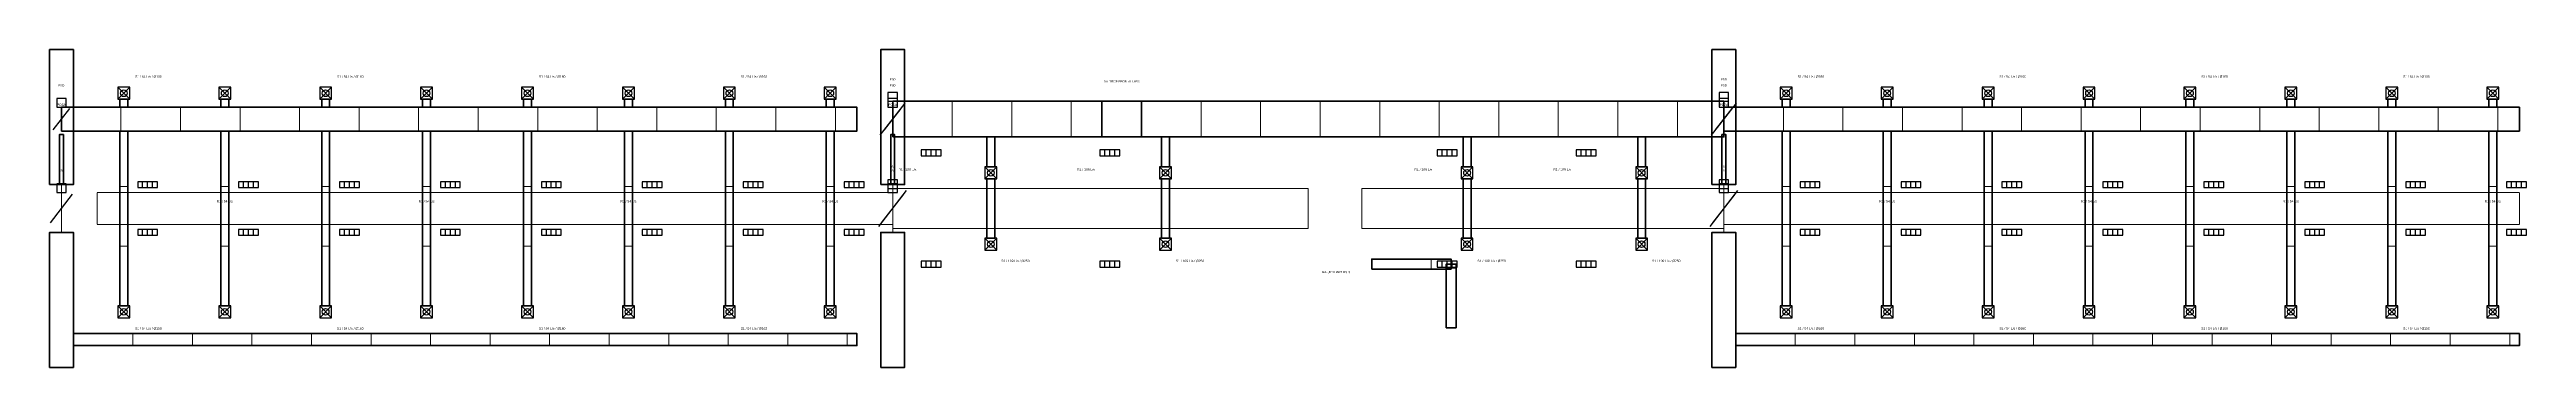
# Model space of a CAD drawing. Header units: millimetres. Extents: x 0 to 251977, y -4600 to 4600.
# Drawn here: x 104770 to 167180, y -4000 to 4000 of the extents above; entities that cross this region are included whole.
import ezdxf
from ezdxf.enums import TextEntityAlignment as Align

# ---------------------------------------------------------------- set-up
doc = ezdxf.new("R2010")
doc.units = ezdxf.units.MM
doc.linetypes.add('DASHED', pattern=[1.524, 1.27, -0.254])
for name, color, linetype, lineweight in [('A-ANNO-TEXT', 7, 'CONTINUOUS', 25), ('A-DOOR-PRES', 1, 'CONTINUOUS', 35), ('A-HIDN', 8, 'DASHED', 18), ('A-WALL-BHD', 7, 'CONTINUOUS', 50), ('M-ANNO-TEXT', 7, 'CONTINUOUS', 25), ('M-DUCT-EXHS', 6, 'CONTINUOUS', 35), ('M-DUCT-HIDN', 8, 'DASHED', 18), ('M-DUCT-JNT', 8, 'CONTINUOUS', 13), ('M-DUCT-SUPP', 5, 'CONTINUOUS', 35), ('M-HVAC-DAMP', 1, 'CONTINUOUS', 25), ('M-HVAC-DIFF', 5, 'CONTINUOUS', 25), ('M-HVAC-GRIL', 30, 'CONTINUOUS', 25)]:
    doc.layers.add(name, color=color, linetype=linetype, lineweight=lineweight)

msp = doc.modelspace()

# ---------------------------------------------------------------- linework, layer by layer
at = {"layer": 'A-DOOR-PRES'}
for p, q in [((104770, 600), (105370, 600)), ((125714, 600), (126314, 600)), ((146658, 600), (147258, 600)), ((104770, -600), (105370, -600)), ((125714, -600), (126314, -600)), ((146658, -600), (147258, -600))]:
    msp.add_line(p, q, dxfattribs=at)
for points in [[(105020, 600), (105120, 600), (105120, 1860), (105020, 1860)], [(125964, 600), (126064, 600), (126064, 1860), (125964, 1860)], [(146908, 600), (147008, 600), (147008, 1860), (146908, 1860)]]:
    msp.add_lwpolyline(points, close=True, dxfattribs=at)
at = {"layer": 'A-HIDN'}
for p, q in [((105070, -600), (105070, 600)), ((126014, -600), (126014, 600)), ((146958, -600), (146958, 600))]:
    msp.add_line(p, q, dxfattribs=at)
at = {"layer": 'A-WALL-BHD'}
for points in [[(104770, 600), (105370, 600), (105370, 4000), (104770, 4000)], [(125714, 600), (126314, 600), (126314, 4000), (125714, 4000)], [(146658, 600), (147258, 600), (147258, 4000), (146658, 4000)], [(104770, -4000), (105370, -4000), (105370, -600), (104770, -600)], [(125714, -4000), (126314, -4000), (126314, -600), (125714, -600)], [(146658, -4000), (147258, -4000), (147258, -600), (146658, -600)]]:
    msp.add_lwpolyline(points, close=True, dxfattribs=at)
at = {"layer": 'M-DUCT-EXHS'}
for points in [[(138086, -1525), (140086, -1525), (140086, -1275), (138086, -1275)], [(139961, -3000), (140211, -3000), (140211, -1400), (139961, -1400)], [(105370, -3450), (125114, -3450), (125114, -3150), (105370, -3150)], [(147258, -3450), (167002, -3450), (167002, -3150), (147258, -3150)]]:
    msp.add_lwpolyline(points, close=True, dxfattribs=at)
at = {"layer": 'M-DUCT-HIDN'}
for points in [[(105970, -400), (126014, -400), (126014, 400), (105970, 400)], [(126014, -500), (136486, -500), (136486, 500), (126014, 500)], [(137836, -500), (146958, -500), (146958, 500), (137836, 500)], [(146958, -400), (167002, -400), (167002, 400), (146958, 400)]]:
    msp.add_lwpolyline(points, close=True, dxfattribs=at)
at = {"layer": 'M-DUCT-JNT'}
for p, q in [((106570, 1950), (106570, 2550)), ((108070, 1950), (108070, 2550)), ((109570, 1950), (109570, 2550)), ((111070, 1950), (111070, 2550)), ((112570, 1950), (112570, 2550)), ((114070, 1950), (114070, 2550)), ((115570, 1950), (115570, 2550)), ((117070, 1950), (117070, 2550)), ((118570, 1950), (118570, 2550)), ((120070, 1950), (120070, 2550)), ((121570, 1950), (121570, 2550)), ((123070, 1950), (123070, 2550)), ((124570, 1950), (124570, 2550)), ((127514, 1800), (127514, 2700)), ((129014, 1800), (129014, 2700)), ((130514, 1800), (130514, 2700)), ((133786, 1800), (133786, 2700)), ((135286, 1800), (135286, 2700)), ((136786, 1800), (136786, 2700)), ((138286, 1800), (138286, 2700)), ((139786, 1800), (139786, 2700)), ((141286, 1800), (141286, 2700)), ((142786, 1800), (142786, 2700)), ((144286, 1800), (144286, 2700)), ((145786, 1800), (145786, 2700)), ((148458, 1950), (148458, 2550)), ((149958, 1950), (149958, 2550)), ((151458, 1950), (151458, 2550)), ((152958, 1950), (152958, 2550)), ((154458, 1950), (154458, 2550)), ((155958, 1950), (155958, 2550)), ((157458, 1950), (157458, 2550)), ((158958, 1950), (158958, 2550)), ((160458, 1950), (160458, 2550)), ((161958, 1950), (161958, 2550)), ((163458, 1950), (163458, 2550)), ((164958, 1950), (164958, 2550)), ((166458, 1950), (166458, 2550)), ((128386, 750), (128586, 750)), ((132786, 750), (132986, 750)), ((140386, 750), (140586, 750)), ((144786, 750), (144986, 750)), ((106541, 550), (106741, 550)), ((109084, 550), (109284, 550)), ((111627, 550), (111827, 550)), ((114170, 550), (114370, 550)), ((116713, 550), (116913, 550)), ((119256, 550), (119456, 550)), ((121799, 550), (121999, 550)), ((124342, 550), (124542, 550)), ((148429, 550), (148629, 550)), ((150972, 550), (151172, 550)), ((153515, 550), (153715, 550)), ((156058, 550), (156258, 550)), ((158601, 550), (158801, 550)), ((161144, 550), (161344, 550)), ((163687, 550), (163887, 550)), ((166230, 550), (166430, 550)), ((106541, -950), (106741, -950)), ((109084, -950), (109284, -950)), ((111627, -950), (111827, -950)), ((114170, -950), (114370, -950)), ((116713, -950), (116913, -950)), ((119256, -950), (119456, -950)), ((121799, -950), (121999, -950)), ((124342, -950), (124542, -950)), ((148429, -950), (148629, -950)), ((150972, -950), (151172, -950)), ((153515, -950), (153715, -950)), ((156058, -950), (156258, -950)), ((158601, -950), (158801, -950)), ((161144, -950), (161344, -950)), ((163687, -950), (163887, -950)), ((166230, -950), (166430, -950)), ((139586, -1525), (139586, -1275)), ((139961, -1500), (140211, -1500)), ((106870, -3450), (106870, -3150)), ((108370, -3450), (108370, -3150)), ((109870, -3450), (109870, -3150)), ((111370, -3450), (111370, -3150)), ((112870, -3450), (112870, -3150)), ((114370, -3450), (114370, -3150)), ((115870, -3450), (115870, -3150)), ((117370, -3450), (117370, -3150)), ((118870, -3450), (118870, -3150)), ((120370, -3450), (120370, -3150)), ((121870, -3450), (121870, -3150)), ((123370, -3450), (123370, -3150)), ((124870, -3450), (124870, -3150)), ((148758, -3450), (148758, -3150)), ((150258, -3450), (150258, -3150)), ((151758, -3450), (151758, -3150)), ((153258, -3450), (153258, -3150)), ((154758, -3450), (154758, -3150)), ((156258, -3450), (156258, -3150)), ((157758, -3450), (157758, -3150)), ((159258, -3450), (159258, -3150)), ((160758, -3450), (160758, -3150)), ((162258, -3450), (162258, -3150)), ((163758, -3450), (163758, -3150)), ((165258, -3450), (165258, -3150)), ((166758, -3450), (166758, -3150))]:
    msp.add_line(p, q, dxfattribs=at)
at = {"layer": 'M-DUCT-SUPP'}
for points in [[(105070, 1950), (125114, 1950), (125114, 2550), (105070, 2550)], [(106541, 2550), (106741, 2550), (106741, 2750), (106541, 2750)], [(109084, 2550), (109284, 2550), (109284, 2750), (109084, 2750)], [(111627, 2550), (111827, 2550), (111827, 2750), (111627, 2750)], [(114170, 2550), (114370, 2550), (114370, 2750), (114170, 2750)], [(116713, 2550), (116913, 2550), (116913, 2750), (116713, 2750)], [(119256, 2550), (119456, 2550), (119456, 2750), (119256, 2750)], [(121799, 2550), (121999, 2550), (121999, 2750), (121799, 2750)], [(124342, 2550), (124542, 2550), (124542, 2750), (124342, 2750)], [(126014, 1800), (131286, 1800), (131286, 2700), (126014, 2700)], [(131286, 1800), (132286, 1800), (132286, 2700), (131286, 2700)], [(132286, 1800), (146958, 1800), (146958, 2700), (132286, 2700)], [(146958, 1950), (167002, 1950), (167002, 2550), (146958, 2550)], [(148429, 2550), (148629, 2550), (148629, 2750), (148429, 2750)], [(150972, 2550), (151172, 2550), (151172, 2750), (150972, 2750)], [(153515, 2550), (153715, 2550), (153715, 2750), (153515, 2750)], [(156058, 2550), (156258, 2550), (156258, 2750), (156058, 2750)], [(158601, 2550), (158801, 2550), (158801, 2750), (158601, 2750)], [(161144, 2550), (161344, 2550), (161344, 2750), (161144, 2750)], [(163687, 2550), (163887, 2550), (163887, 2750), (163687, 2750)], [(166230, 2550), (166430, 2550), (166430, 2750), (166230, 2750)], [(106541, -2450), (106741, -2450), (106741, 1950), (106541, 1950)], [(109084, -2450), (109284, -2450), (109284, 1950), (109084, 1950)], [(111627, -2450), (111827, -2450), (111827, 1950), (111627, 1950)], [(114170, -2450), (114370, -2450), (114370, 1950), (114170, 1950)], [(116713, -2450), (116913, -2450), (116913, 1950), (116713, 1950)], [(119256, -2450), (119456, -2450), (119456, 1950), (119256, 1950)], [(121799, -2450), (121999, -2450), (121999, 1950), (121799, 1950)], [(124342, -2450), (124542, -2450), (124542, 1950), (124342, 1950)], [(148429, -2450), (148629, -2450), (148629, 1950), (148429, 1950)], [(150972, -2450), (151172, -2450), (151172, 1950), (150972, 1950)], [(153515, -2450), (153715, -2450), (153715, 1950), (153515, 1950)], [(156058, -2450), (156258, -2450), (156258, 1950), (156058, 1950)], [(158601, -2450), (158801, -2450), (158801, 1950), (158601, 1950)], [(161144, -2450), (161344, -2450), (161344, 1950), (161144, 1950)], [(163687, -2450), (163887, -2450), (163887, 1950), (163687, 1950)], [(166230, -2450), (166430, -2450), (166430, 1950), (166230, 1950)], [(128386, 1050), (128586, 1050), (128586, 1800), (128386, 1800)], [(132786, 1050), (132986, 1050), (132986, 1800), (132786, 1800)], [(140386, 1050), (140586, 1050), (140586, 1800), (140386, 1800)], [(144786, 1050), (144986, 1050), (144986, 1800), (144786, 1800)], [(128386, -750), (128586, -750), (128586, 750), (128386, 750)], [(132786, -750), (132986, -750), (132986, 750), (132786, 750)], [(140386, -750), (140586, -750), (140586, 750), (140386, 750)], [(144786, -750), (144986, -750), (144986, 750), (144786, 750)]]:
    msp.add_lwpolyline(points, close=True, dxfattribs=at)
at = {"layer": 'M-HVAC-DAMP'}
for p, q in [((104860, 1980), (105280, 2520)), ((104860, 1980), (105280, 2520)), ((125699, 1845), (126329, 2655)), ((125804, 1980), (126224, 2520)), ((146643, 1845), (147273, 2655)), ((146748, 1980), (147168, 2520)), ((104790, -360), (105350, 360)), ((104790, -360), (105350, 360)), ((125664, -450), (126364, 450)), ((125734, -360), (126294, 360)), ((146608, -450), (147308, 450)), ((146678, -360), (147238, 360))]:
    msp.add_line(p, q, dxfattribs=at)
for points in [[(104950, 2550), (105190, 2550), (105190, 2770), (104950, 2770)], [(104950, 2550), (105190, 2550), (105190, 2770), (104950, 2770)], [(125894, 2700), (126134, 2700), (126134, 2920), (125894, 2920)], [(125894, 2550), (126134, 2550), (126134, 2770), (125894, 2770)], [(146838, 2700), (147078, 2700), (147078, 2920), (146838, 2920)], [(146838, 2550), (147078, 2550), (147078, 2770), (146838, 2770)], [(125894, 500), (126134, 500), (126134, 720), (125894, 720)], [(146838, 500), (147078, 500), (147078, 720), (146838, 720)], [(104950, 400), (105190, 400), (105190, 620), (104950, 620)], [(104950, 400), (105190, 400), (105190, 620), (104950, 620)], [(125894, 400), (126134, 400), (126134, 620), (125894, 620)], [(146838, 400), (147078, 400), (147078, 620), (146838, 620)]]:
    msp.add_lwpolyline(points, close=True, dxfattribs=at)
at = {"layer": 'M-HVAC-DIFF'}
for p, q in [((106491, 2750), (106791, 3050)), ((106491, 3050), (106791, 2750)), ((109034, 2750), (109334, 3050)), ((109034, 3050), (109334, 2750)), ((111577, 2750), (111877, 3050)), ((111577, 3050), (111877, 2750)), ((114120, 2750), (114420, 3050)), ((114120, 3050), (114420, 2750)), ((116663, 2750), (116963, 3050)), ((116663, 3050), (116963, 2750)), ((119206, 2750), (119506, 3050)), ((119206, 3050), (119506, 2750)), ((121749, 2750), (122049, 3050)), ((121749, 3050), (122049, 2750)), ((124292, 2750), (124592, 3050)), ((124292, 3050), (124592, 2750)), ((148379, 2750), (148679, 3050)), ((148379, 3050), (148679, 2750)), ((150922, 2750), (151222, 3050)), ((150922, 3050), (151222, 2750)), ((153465, 2750), (153765, 3050)), ((153465, 3050), (153765, 2750)), ((156008, 2750), (156308, 3050)), ((156008, 3050), (156308, 2750)), ((158551, 2750), (158851, 3050)), ((158551, 3050), (158851, 2750)), ((161094, 2750), (161394, 3050)), ((161094, 3050), (161394, 2750)), ((163637, 2750), (163937, 3050)), ((163637, 3050), (163937, 2750)), ((166180, 2750), (166480, 3050)), ((166180, 3050), (166480, 2750)), ((128336, 750), (128636, 1050)), ((128336, 1050), (128636, 750)), ((132736, 750), (133036, 1050)), ((132736, 1050), (133036, 750)), ((140336, 750), (140636, 1050)), ((140336, 1050), (140636, 750)), ((144736, 750), (145036, 1050)), ((144736, 1050), (145036, 750)), ((128336, -1050), (128636, -750)), ((128336, -750), (128636, -1050)), ((132736, -1050), (133036, -750)), ((132736, -750), (133036, -1050)), ((140336, -1050), (140636, -750)), ((140336, -750), (140636, -1050)), ((144736, -1050), (145036, -750)), ((144736, -750), (145036, -1050)), ((106491, -2750), (106791, -2450)), ((106491, -2450), (106791, -2750)), ((109034, -2750), (109334, -2450)), ((109034, -2450), (109334, -2750)), ((111577, -2750), (111877, -2450)), ((111577, -2450), (111877, -2750)), ((114120, -2750), (114420, -2450)), ((114120, -2450), (114420, -2750)), ((116663, -2750), (116963, -2450)), ((116663, -2450), (116963, -2750)), ((119206, -2750), (119506, -2450)), ((119206, -2450), (119506, -2750)), ((121749, -2750), (122049, -2450)), ((121749, -2450), (122049, -2750)), ((124292, -2750), (124592, -2450)), ((124292, -2450), (124592, -2750)), ((148379, -2750), (148679, -2450)), ((148379, -2450), (148679, -2750)), ((150922, -2750), (151222, -2450)), ((150922, -2450), (151222, -2750)), ((153465, -2750), (153765, -2450)), ((153465, -2450), (153765, -2750)), ((156008, -2750), (156308, -2450)), ((156008, -2450), (156308, -2750)), ((158551, -2750), (158851, -2450)), ((158551, -2450), (158851, -2750)), ((161094, -2750), (161394, -2450)), ((161094, -2450), (161394, -2750)), ((163637, -2750), (163937, -2450)), ((163637, -2450), (163937, -2750)), ((166180, -2750), (166480, -2450)), ((166180, -2450), (166480, -2750))]:
    msp.add_line(p, q, dxfattribs=at)
for points in [[(106491, 2750), (106791, 2750), (106791, 3050), (106491, 3050)], [(109034, 2750), (109334, 2750), (109334, 3050), (109034, 3050)], [(111577, 2750), (111877, 2750), (111877, 3050), (111577, 3050)], [(114120, 2750), (114420, 2750), (114420, 3050), (114120, 3050)], [(116663, 2750), (116963, 2750), (116963, 3050), (116663, 3050)], [(119206, 2750), (119506, 2750), (119506, 3050), (119206, 3050)], [(121749, 2750), (122049, 2750), (122049, 3050), (121749, 3050)], [(124292, 2750), (124592, 2750), (124592, 3050), (124292, 3050)], [(148379, 2750), (148679, 2750), (148679, 3050), (148379, 3050)], [(150922, 2750), (151222, 2750), (151222, 3050), (150922, 3050)], [(153465, 2750), (153765, 2750), (153765, 3050), (153465, 3050)], [(156008, 2750), (156308, 2750), (156308, 3050), (156008, 3050)], [(158551, 2750), (158851, 2750), (158851, 3050), (158551, 3050)], [(161094, 2750), (161394, 2750), (161394, 3050), (161094, 3050)], [(163637, 2750), (163937, 2750), (163937, 3050), (163637, 3050)], [(166180, 2750), (166480, 2750), (166480, 3050), (166180, 3050)], [(128336, 750), (128636, 750), (128636, 1050), (128336, 1050)], [(132736, 750), (133036, 750), (133036, 1050), (132736, 1050)], [(140336, 750), (140636, 750), (140636, 1050), (140336, 1050)], [(144736, 750), (145036, 750), (145036, 1050), (144736, 1050)], [(128336, -1050), (128636, -1050), (128636, -750), (128336, -750)], [(132736, -1050), (133036, -1050), (133036, -750), (132736, -750)], [(140336, -1050), (140636, -1050), (140636, -750), (140336, -750)], [(144736, -1050), (145036, -1050), (145036, -750), (144736, -750)], [(106491, -2750), (106791, -2750), (106791, -2450), (106491, -2450)], [(109034, -2750), (109334, -2750), (109334, -2450), (109034, -2450)], [(111577, -2750), (111877, -2750), (111877, -2450), (111577, -2450)], [(114120, -2750), (114420, -2750), (114420, -2450), (114120, -2450)], [(116663, -2750), (116963, -2750), (116963, -2450), (116663, -2450)], [(119206, -2750), (119506, -2750), (119506, -2450), (119206, -2450)], [(121749, -2750), (122049, -2750), (122049, -2450), (121749, -2450)], [(124292, -2750), (124592, -2750), (124592, -2450), (124292, -2450)], [(148379, -2750), (148679, -2750), (148679, -2450), (148379, -2450)], [(150922, -2750), (151222, -2750), (151222, -2450), (150922, -2450)], [(153465, -2750), (153765, -2750), (153765, -2450), (153465, -2450)], [(156008, -2750), (156308, -2750), (156308, -2450), (156008, -2450)], [(158551, -2750), (158851, -2750), (158851, -2450), (158551, -2450)], [(161094, -2750), (161394, -2750), (161394, -2450), (161094, -2450)], [(163637, -2750), (163937, -2750), (163937, -2450), (163637, -2450)], [(166180, -2750), (166480, -2750), (166480, -2450), (166180, -2450)]]:
    msp.add_lwpolyline(points, close=True, dxfattribs=at)
for centre in [(106641, 2900), (109184, 2900), (111727, 2900), (114270, 2900), (116813, 2900), (119356, 2900), (121899, 2900), (124442, 2900), (148529, 2900), (151072, 2900), (153615, 2900), (156158, 2900), (158701, 2900), (161244, 2900), (163787, 2900), (166330, 2900), (128486, 900), (132886, 900), (140486, 900), (144886, 900), (128486, -900), (132886, -900), (140486, -900), (144886, -900), (106641, -2600), (109184, -2600), (111727, -2600), (114270, -2600), (116813, -2600), (119356, -2600), (121899, -2600), (124442, -2600), (148529, -2600), (151072, -2600), (153615, -2600), (156158, -2600), (158701, -2600), (161244, -2600), (163787, -2600), (166330, -2600)]:
    msp.add_circle(centre, 84, dxfattribs=at)
at = {"layer": 'M-HVAC-GRIL'}
for p, q in [((126861, 1325), (126861, 1475)), ((126986, 1325), (126986, 1475)), ((127111, 1325), (127111, 1475)), ((131361, 1325), (131361, 1475)), ((131486, 1325), (131486, 1475)), ((131611, 1325), (131611, 1475)), ((139861, 1325), (139861, 1475)), ((139986, 1325), (139986, 1475)), ((140111, 1325), (140111, 1475)), ((143361, 1325), (143361, 1475)), ((143486, 1325), (143486, 1475)), ((143611, 1325), (143611, 1475)), ((107116, 525), (107116, 675)), ((107241, 525), (107241, 675)), ((107366, 525), (107366, 675)), ((109659, 525), (109659, 675)), ((109784, 525), (109784, 675)), ((109909, 525), (109909, 675)), ((112202, 525), (112202, 675)), ((112327, 525), (112327, 675)), ((112452, 525), (112452, 675)), ((114745, 525), (114745, 675)), ((114870, 525), (114870, 675)), ((114995, 525), (114995, 675)), ((117288, 525), (117288, 675)), ((117413, 525), (117413, 675)), ((117538, 525), (117538, 675)), ((119831, 525), (119831, 675)), ((119956, 525), (119956, 675)), ((120081, 525), (120081, 675)), ((122374, 525), (122374, 675)), ((122499, 525), (122499, 675)), ((122624, 525), (122624, 675)), ((124917, 525), (124917, 675)), ((125042, 525), (125042, 675)), ((125167, 525), (125167, 675)), ((149004, 525), (149004, 675)), ((149129, 525), (149129, 675)), ((149254, 525), (149254, 675)), ((151547, 525), (151547, 675)), ((151672, 525), (151672, 675)), ((151797, 525), (151797, 675)), ((154090, 525), (154090, 675)), ((154215, 525), (154215, 675)), ((154340, 525), (154340, 675)), ((156633, 525), (156633, 675)), ((156758, 525), (156758, 675)), ((156883, 525), (156883, 675)), ((159176, 525), (159176, 675)), ((159301, 525), (159301, 675)), ((159426, 525), (159426, 675)), ((161719, 525), (161719, 675)), ((161844, 525), (161844, 675)), ((161969, 525), (161969, 675)), ((164262, 525), (164262, 675)), ((164387, 525), (164387, 675)), ((164512, 525), (164512, 675)), ((166805, 525), (166805, 675)), ((166930, 525), (166930, 675)), ((167055, 525), (167055, 675)), ((107116, -675), (107116, -525)), ((107241, -675), (107241, -525)), ((107366, -675), (107366, -525)), ((109659, -675), (109659, -525)), ((109784, -675), (109784, -525)), ((109909, -675), (109909, -525)), ((112202, -675), (112202, -525)), ((112327, -675), (112327, -525)), ((112452, -675), (112452, -525)), ((114745, -675), (114745, -525)), ((114870, -675), (114870, -525)), ((114995, -675), (114995, -525)), ((117288, -675), (117288, -525)), ((117413, -675), (117413, -525)), ((117538, -675), (117538, -525)), ((119831, -675), (119831, -525)), ((119956, -675), (119956, -525)), ((120081, -675), (120081, -525)), ((122374, -675), (122374, -525)), ((122499, -675), (122499, -525)), ((122624, -675), (122624, -525)), ((124917, -675), (124917, -525)), ((125042, -675), (125042, -525)), ((125167, -675), (125167, -525)), ((149004, -675), (149004, -525)), ((149129, -675), (149129, -525)), ((149254, -675), (149254, -525)), ((151547, -675), (151547, -525)), ((151672, -675), (151672, -525)), ((151797, -675), (151797, -525)), ((154090, -675), (154090, -525)), ((154215, -675), (154215, -525)), ((154340, -675), (154340, -525)), ((156633, -675), (156633, -525)), ((156758, -675), (156758, -525)), ((156883, -675), (156883, -525)), ((159176, -675), (159176, -525)), ((159301, -675), (159301, -525)), ((159426, -675), (159426, -525)), ((161719, -675), (161719, -525)), ((161844, -675), (161844, -525)), ((161969, -675), (161969, -525)), ((164262, -675), (164262, -525)), ((164387, -675), (164387, -525)), ((164512, -675), (164512, -525)), ((166805, -675), (166805, -525)), ((166930, -675), (166930, -525)), ((167055, -675), (167055, -525)), ((126861, -1475), (126861, -1325)), ((126986, -1475), (126986, -1325)), ((127111, -1475), (127111, -1325)), ((131361, -1475), (131361, -1325)), ((131486, -1475), (131486, -1325)), ((131611, -1475), (131611, -1325)), ((139861, -1475), (139861, -1325)), ((139986, -1475), (139986, -1325)), ((140111, -1475), (140111, -1325)), ((143361, -1475), (143361, -1325)), ((143486, -1475), (143486, -1325)), ((143611, -1475), (143611, -1325))]:
    msp.add_line(p, q, dxfattribs=at)
for points in [[(126736, 1325), (127236, 1325), (127236, 1475), (126736, 1475)], [(131236, 1325), (131736, 1325), (131736, 1475), (131236, 1475)], [(139736, 1325), (140236, 1325), (140236, 1475), (139736, 1475)], [(143236, 1325), (143736, 1325), (143736, 1475), (143236, 1475)], [(106991, 525), (107491, 525), (107491, 675), (106991, 675)], [(109534, 525), (110034, 525), (110034, 675), (109534, 675)], [(112077, 525), (112577, 525), (112577, 675), (112077, 675)], [(114620, 525), (115120, 525), (115120, 675), (114620, 675)], [(117163, 525), (117663, 525), (117663, 675), (117163, 675)], [(119706, 525), (120206, 525), (120206, 675), (119706, 675)], [(122249, 525), (122749, 525), (122749, 675), (122249, 675)], [(124792, 525), (125292, 525), (125292, 675), (124792, 675)], [(148879, 525), (149379, 525), (149379, 675), (148879, 675)], [(151422, 525), (151922, 525), (151922, 675), (151422, 675)], [(153965, 525), (154465, 525), (154465, 675), (153965, 675)], [(156508, 525), (157008, 525), (157008, 675), (156508, 675)], [(159051, 525), (159551, 525), (159551, 675), (159051, 675)], [(161594, 525), (162094, 525), (162094, 675), (161594, 675)], [(164137, 525), (164637, 525), (164637, 675), (164137, 675)], [(166680, 525), (167180, 525), (167180, 675), (166680, 675)], [(106991, -675), (107491, -675), (107491, -525), (106991, -525)], [(109534, -675), (110034, -675), (110034, -525), (109534, -525)], [(112077, -675), (112577, -675), (112577, -525), (112077, -525)], [(114620, -675), (115120, -675), (115120, -525), (114620, -525)], [(117163, -675), (117663, -675), (117663, -525), (117163, -525)], [(119706, -675), (120206, -675), (120206, -525), (119706, -525)], [(122249, -675), (122749, -675), (122749, -525), (122249, -525)], [(124792, -675), (125292, -675), (125292, -525), (124792, -525)], [(148879, -675), (149379, -675), (149379, -525), (148879, -525)], [(151422, -675), (151922, -675), (151922, -525), (151422, -525)], [(153965, -675), (154465, -675), (154465, -525), (153965, -525)], [(156508, -675), (157008, -675), (157008, -525), (156508, -525)], [(159051, -675), (159551, -675), (159551, -525), (159051, -525)], [(161594, -675), (162094, -675), (162094, -525), (161594, -525)], [(164137, -675), (164637, -675), (164637, -525), (164137, -525)], [(166680, -675), (167180, -675), (167180, -525), (166680, -525)], [(126736, -1475), (127236, -1475), (127236, -1325), (126736, -1325)], [(131236, -1475), (131736, -1475), (131736, -1325), (131236, -1325)], [(139736, -1475), (140236, -1475), (140236, -1325), (139736, -1325)], [(143236, -1475), (143736, -1475), (143736, -1325), (143236, -1325)]]:
    msp.add_lwpolyline(points, close=True, dxfattribs=at)

# ---------------------------------------------------------------- texts
at = {"layer": 'A-ANNO-TEXT'}
for s, p in [('PD5A', (105070, 2610)), ('PD6A', (126014, 2610)), ('PD7A', (146958, 2610))]:
    msp.add_text(s, height=60, dxfattribs=at).set_placement(p, align=Align.MIDDLE_CENTER)
at = {"layer": 'M-ANNO-TEXT'}
for s, height, p in [('FSD', 52.5, (105070, 3100)), ('FSD', 52.5, (105070, 3100)), ('S1 / 54 L/s / Ø160', 60, (107261, 3320)), ('S1 / 54 L/s / Ø160', 60, (112347, 3320)), ('S1 / 54 L/s / Ø160', 60, (117433, 3320)), ('S1 / 54 L/s / Ø160', 60, (122519, 3320)), ('FSD', 52.5, (126014, 3250)), ('FSD', 52.5, (126014, 3100)), ('SA DROP FROM AHU-R3', 55, (131786, 3200)), ('FSD', 52.5, (146958, 3250)), ('FSD', 52.5, (146958, 3100)), ('S1 / 54 L/s / Ø160', 60, (149149, 3320)), ('S1 / 54 L/s / Ø160', 60, (154235, 3320)), ('S1 / 54 L/s / Ø160', 60, (159321, 3320)), ('S1 / 54 L/s / Ø160', 60, (164407, 3320)), ('FSD', 52.5, (105070, 950)), ('FSD', 52.5, (105070, 950)), ('FSD', 52.5, (126014, 1050)), ('FSD', 52.5, (126014, 950)), ('R1 / 109 L/s', 60, (126386, 980)), ('R1 / 109 L/s', 60, (130886, 980)), ('R1 / 109 L/s', 60, (139386, 980)), ('R1 / 109 L/s', 60, (142886, 980)), ('FSD', 52.5, (146958, 1050)), ('FSD', 52.5, (146958, 950)), ('R1 / 54 L/s', 60, (109184, 180)), ('R1 / 54 L/s', 60, (114270, 180)), ('R1 / 54 L/s', 60, (119356, 180)), ('R1 / 54 L/s', 60, (124442, 180)), ('R1 / 54 L/s', 60, (151072, 180)), ('R1 / 54 L/s', 60, (156158, 180)), ('R1 / 54 L/s', 60, (161244, 180)), ('R1 / 54 L/s', 60, (166330, 180)), ('S1 / 109 L/s / Ø250', 60, (129106, -1320)), ('S1 / 109 L/s / Ø250', 60, (133506, -1320)), ('RA UP SHAFT RS-3', 55, (137186, -1600)), ('S1 / 109 L/s / Ø250', 60, (141106, -1320)), ('S1 / 109 L/s / Ø250', 60, (145506, -1320)), ('S1 / 54 L/s / Ø160', 60, (107261, -3020)), ('S1 / 54 L/s / Ø160', 60, (112347, -3020)), ('S1 / 54 L/s / Ø160', 60, (117433, -3020)), ('S1 / 54 L/s / Ø160', 60, (122519, -3020)), ('S1 / 54 L/s / Ø160', 60, (149149, -3020)), ('S1 / 54 L/s / Ø160', 60, (154235, -3020)), ('S1 / 54 L/s / Ø160', 60, (159321, -3020)), ('S1 / 54 L/s / Ø160', 60, (164407, -3020))]:
    msp.add_text(s, height=height, dxfattribs=at).set_placement(p, align=Align.MIDDLE_CENTER)

doc.saveas('drawing.dxf')
